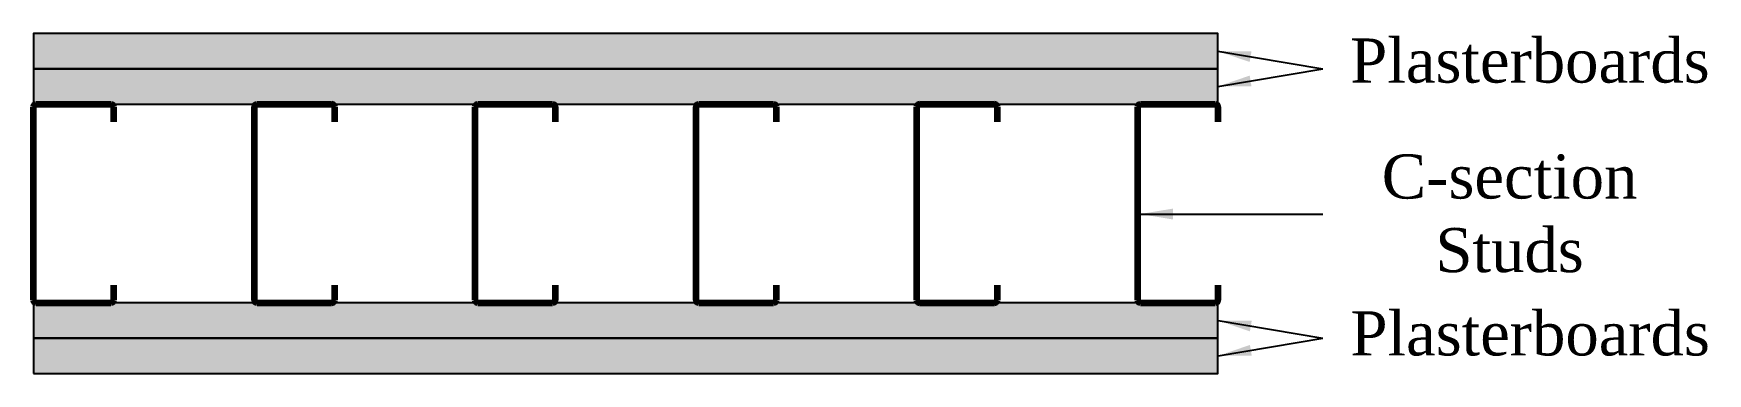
# Model space of a CAD drawing. Header units: millimetres. Extents: x 4718 to 11481, y 420 to 1811.
# Drawn here: x 6045 to 6803, y 1656 to 1810 of the extents above; entities that cross this region are included whole.
import ezdxf

# ---------------------------------------------------------------- set-up
doc = ezdxf.new("R2010")
doc.units = ezdxf.units.MM
doc.layers.get('0').update_dxf_attribs({"lineweight": 100})
doc.styles.get("Standard").update_dxf_attribs({"font": 'times.ttf'})
doc.dimstyles.new('Times new roman', dxfattribs={"dimtxt": 5, "dimasz": 5, "dimexe": 2, "dimexo": 1, "dimgap": 1, "dimtad": 1, "dimtih": 1, "dimtoh": 1, "dimtxsty": 'Standard', "dimblk": 'ARCHTICK', "dimcen": 0, "dimadec": 0, "dimazin": 0, "dimtfac": 1, "dimtmove": 0, "dimatfit": 3, "dimfxl": 1, "dimarcsym": 0})

msp = doc.modelspace()

# ---------------------------------------------------------------- texts
at = {"lineweight": -3, "char_height": 20, "attachment_point": 1}
for s, insert, width in [('Plasterboards', (6641.603, 1807.345), 52.39245), ('\\pxqc;C-section Studs', (6687.563, 1754.857), 52.39245), ('Plasterboards', (6641.719, 1683.796), 80.81466)]:
    msp.add_mtext(s, dxfattribs=dict(at, insert=insert, width=width))

# ---------------------------------------------------------------- blocks, each defined once
blk = doc.blocks.new('_ArchTick')
at = {"color": 0, "linetype": 'ByBlock', "const_width": 0.15}
blk.add_lwpolyline([(-0.5, -0.5), (0.5, 0.5)], dxfattribs=at)
blk = doc.blocks.new('Stud')
at = {"lineweight": 140}
for p, q in [((4630.24, 1668.85), (4630.24, 1756.35)), ((4631.49, 1757.6), (4665.24, 1757.6)), ((4666.49, 1756.35), (4666.49, 1749.6)), ((4666.49, 1675.6), (4666.49, 1668.85)), ((4631.49, 1667.6), (4665.24, 1667.6))]:
    blk.add_line(p, q, dxfattribs=at)
for centre, start, end in [((4631.49, 1756.35), 90, 180), ((4665.24, 1756.35), 0, 90), ((4631.49, 1668.85), 180, 270), ((4665.24, 1668.85), 270, 0)]:
    blk.add_arc(centre, 1.25, start, end, dxfattribs=at)

# ---------------------------------------------------------------- hatches: boundary and pattern name
at = {"lineweight": -3, "true_color": 0xf7abae}
h = msp.add_hatch(color=241, dxfattribs=at)
h.dxf.hatch_style = 1
h.paths.add_polyline_path([(6045.465, 1809.603), (6045.465, 1793.603), (6581.715, 1793.603), (6581.715, 1809.603)])
h = msp.add_hatch(color=241, dxfattribs=at)
h.dxf.hatch_style = 1
h.paths.add_polyline_path([(6581.715, 1777.603), (6581.715, 1793.603), (6045.465, 1793.603), (6045.465, 1777.603)])
h = msp.add_hatch(color=241, dxfattribs=at)
h.dxf.hatch_style = 1
h.paths.add_polyline_path([(6581.715, 1671.603), (6581.715, 1687.603), (6045.465, 1687.603), (6045.465, 1671.603)])
h = msp.add_hatch(color=241, dxfattribs=at)
h.dxf.hatch_style = 1
h.paths.add_polyline_path([(6581.715, 1655.603), (6581.715, 1671.603), (6045.465, 1671.603), (6045.465, 1655.603)])

# ---------------------------------------------------------------- linework, layer by layer
at = {"lineweight": -3}
for points in [[(6045.465, 1793.603), (6581.715, 1793.603), (6581.715, 1809.603), (6045.465, 1809.603)], [(6045.465, 1777.603), (6581.715, 1777.603), (6581.715, 1793.603), (6045.465, 1793.603)], [(6045.465, 1671.603), (6581.715, 1671.603), (6581.715, 1687.603), (6045.465, 1687.603)], [(6045.465, 1655.603), (6581.715, 1655.603), (6581.715, 1671.603), (6045.465, 1671.603)]]:
    msp.add_lwpolyline(points, close=True, dxfattribs=at)

# ---------------------------------------------------------------- block references
for p in [(1415.221, 20), (1515.221, 20), (1615.221, 20), (1715.221, 20), (1815.221, 20), (1915.221, 20)]:
    msp.add_blockref('Stud', p, dxfattribs=at)

msp.set_redraw_order([(e.dxf.handle, doc.entitydb.next_handle()) for e in msp.query("TEXT MTEXT ATTDEF DIMENSION ARC_DIMENSION")])  # texts and dimensions are drawn at this point

# ---------------------------------------------------------------- leaders
at = {"lineweight": -3}
for points in [[(6581.715, 1801.603), (6629.199, 1793.603)], [(6581.715, 1785.603), (6629.199, 1793.603)], [(6546.399, 1727.83), (6629.199, 1727.83)], [(6581.831, 1679.619), (6629.199, 1671.619)], [(6581.831, 1663.619), (6629.199, 1671.619)]]:
    msp.add_leader(points, dimstyle='Times new roman', override={"dimasz": 15, "dimgap": 0.625, "dimtad": 0}, dxfattribs=at)

doc.saveas('drawing.dxf')
